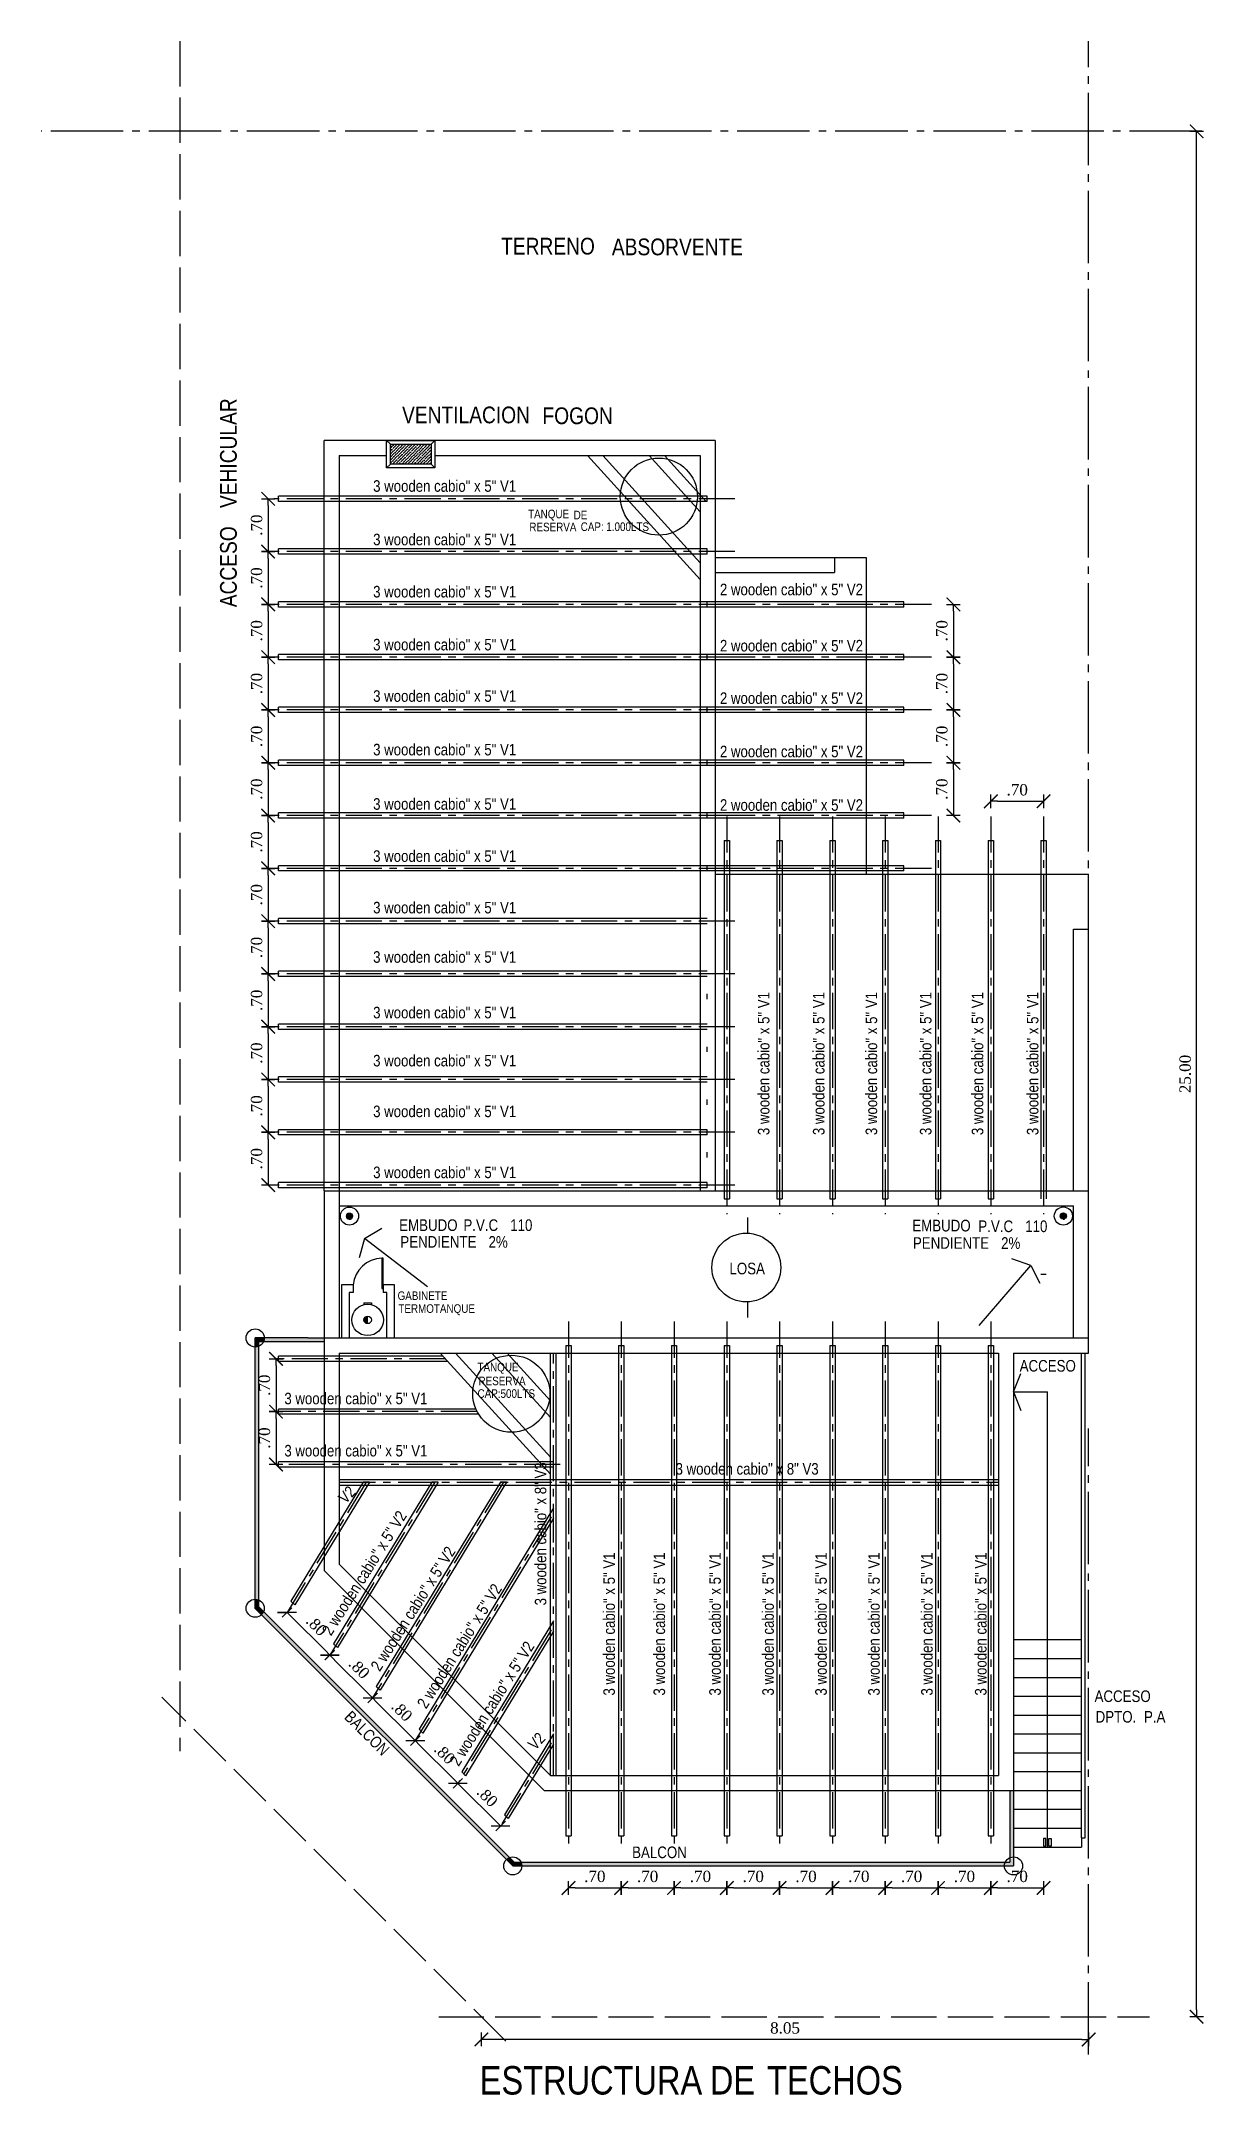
# Model space of a CAD drawing. Header units: millimetres. Extents: x 221 to 543, y -43 to 148.
# Drawn here: x 328.29 to 343.7, y 16.66 to 43.9 of the extents above; entities that cross this region are included whole.
import ezdxf
from ezdxf.enums import TextEntityAlignment as Align

# ---------------------------------------------------------------- set-up
doc = ezdxf.new("R2010")
doc.units = ezdxf.units.MM
doc.linetypes.add('ACAD_ISO02W100', pattern=[15, 12, -3])
doc.linetypes.add('ACAD_ISO04W100', pattern=[30, 24, -3, 0, -3])
doc.layers.add('10-SOLADOS', color=15, linetype='Continuous')
doc.styles.add('COTAS', font='ROMANS', dxfattribs={"width": 0.7})
doc.styles.add('gardel', font='ARIALN.TTF')
doc.styles.add('NARROW', font='ARIALN.TTF')
doc.styles.add('PROV', font='times.ttf')
doc.dimstyles.new('COTA-S-S-2-50', dxfattribs={"dimscale": 1.5, "dimtxt": 0.1, "dimasz": 0.06, "dimexe": 0, "dimexo": 0, "dimgap": 0.08, "dimtad": 1, "dimzin": 4, "dimdsep": 46, "dimtxsty": 'COTAS', "dimblk1": 'M2_COTA', "dimblk2": 'M2_COTA', "dimsah": 1, "dimcen": 0.1, "dimse1": 1, "dimse2": 1, "dimclrd": 2, "dimclre": 256, "dimclrt": 6, "dimadec": 0, "dimazin": 0, "dimtfac": 1, "dimtix": 1, "dimtmove": 2, "dimatfit": 3, "dimldrblk": 'M2_COTA', "dimfxl": 1, "dimtolj": 1, "dimtzin": 4, "dimarcsym": 0})

msp = doc.modelspace()

# ---------------------------------------------------------------- texts
at = {"color": 0, "style": 'NARROW'}
for s, p in [('3 wooden cabio" x 5" V1', (332.688, 37.92)), ('3 wooden cabio" x 5" V1', (332.688, 37.211)), ('3 wooden cabio" x 5" V1', (332.688, 36.519)), ('2 wooden cabio" x 5" V2', (337.286, 36.548)), ('3 wooden cabio" x 5" V1', (332.688, 35.817)), ('2 wooden cabio" x 5" V2', (337.286, 35.803)), ('3 wooden cabio" x 5" V1', (332.688, 35.135)), ('2 wooden cabio" x 5" V2', (337.286, 35.107)), ('3 wooden cabio" x 5" V1', (332.688, 34.425)), ('2 wooden cabio" x 5" V2', (337.286, 34.4)), ('3 wooden cabio" x 5" V1', (332.688, 33.704)), ('2 wooden cabio" x 5" V2', (337.286, 33.69)), ('3 wooden cabio" x 5" V1', (332.688, 33.013)), ('3 wooden cabio" x 5" V1', (332.688, 32.33)), ('3 wooden cabio" x 5" V1', (332.688, 31.675)), ('3 wooden cabio" x 5" V1', (332.688, 30.938)), ('3 wooden cabio" x 5" V1', (332.688, 30.301)), ('3 wooden cabio" x 5" V1', (332.688, 29.628)), ('3 wooden cabio" x 5" V1', (332.688, 28.819)), ('3 wooden cabio" x 5" V1', (331.511, 25.821)), ('3 wooden cabio" x 5" V1', (331.511, 25.129)), ('3 wooden cabio" x 8" V3', (336.698, 24.888))]:
    msp.add_text(s, height=0.15289, dxfattribs=at).set_placement(p)
for s, height, rotation, p in [('3 wooden cabio" x 5" V1', 0.15289, 90, (337.942, 29.39)), ('3 wooden cabio" x 5" V1', 0.15289, 90, (338.672, 29.39)), ('3 wooden cabio" x 5" V1', 0.15289, 90, (339.37, 29.39)), ('3 wooden cabio" x 5" V1', 0.15289, 90, (340.09, 29.39)), ('3 wooden cabio" x 5" V1', 0.15289, 90, (340.777, 29.39)), ('3 wooden cabio" x 5" V1', 0.15289, 90, (341.508, 29.39)), ('3 wooden cabio" x 8" V3', 0.15289, 90, (334.984, 23.154)), (' V2', 0.1529, 46.5385, (332.289, 24.456)), ('2 wooden cabio" x 5" V2', 0.15289, 57.7161, (332.129, 22.741)), ('2 wooden cabio" x 5" V2', 0.15289, 57.7161, (332.775, 22.268)), ('3 wooden cabio" x 5" V1', 0.15289, 90, (335.893, 21.959)), ('3 wooden cabio" x 5" V1', 0.15289, 90, (336.558, 21.959)), ('3 wooden cabio" x 5" V1', 0.15289, 90, (337.297, 21.959)), ('3 wooden cabio" x 5" V1', 0.15289, 90, (338, 21.959)), ('3 wooden cabio" x 5" V1', 0.15289, 90, (338.702, 21.959)), ('3 wooden cabio" x 5" V1', 0.15289, 90, (339.404, 21.959)), ('3 wooden cabio" x 5" V1', 0.15289, 90, (340.106, 21.959)), ('3 wooden cabio" x 5" V1', 0.15289, 90, (340.82, 21.959)), ('2 wooden cabio" x 5" V2', 0.15289, 57.7161, (333.39, 21.773)), ('2 wooden cabio" x 5" V2', 0.15289, 57.7161, (333.821, 21.01)), (' V2', 0.1529, 46.5385, (334.802, 21.189))]:
    msp.add_text(s, height=height, rotation=rotation, dxfattribs=at).set_placement(p)
at = {"layer": '10-SOLADOS', "color": 7, "ltscale": 0.1, "style": 'gardel'}
for tag, height, p in [('TERRENO', 0.222, (335.006, 41.177)), ('ABSORVENTE', 0.222, (336.722, 41.167)), ('VENTILACION', 0.222, (333.919, 38.939)), ('FOGON', 0.222, (335.399, 38.928)), ('TANQUE', 0.114, (335.014, 37.611)), ('DE', 0.114, (335.437, 37.611)), ('RESERVA', 0.114, (335.071, 37.453)), ('CAP:', 0.114, (335.592, 37.457)), ('1.000LTS', 0.114, (336.062, 37.457)), ('EMBUDO', 0.154, (333.42, 28.196)), ('PENDIENTE', 0.154, (333.553, 27.974)), ('P.V.C', 0.154, (334.115, 28.196)), ('2%', 0.154, (334.345, 27.974)), ('110', 0.154, (334.652, 28.196)), ('EMBUDO', 0.154, (340.223, 28.19)), ('P.V.C', 0.154, (340.942, 28.181)), ('110', 0.154, (341.48, 28.181)), ('PENDIENTE', 0.154, (340.349, 27.959)), ('2%', 0.154, (341.141, 27.959)), ('LOSA', 0.154, (337.647, 27.621)), ('GABINETE', 0.114, (333.342, 27.26)), ('TERMOTANQUE', 0.114, (333.53, 27.075)), ('TANQUE', 0.114, (334.343, 26.299)), ('RESERVA', 0.114, (334.397, 26.13)), ('ACCESO', 0.154, (341.632, 26.331)), ('CAP:500LTS', 0.114, (334.453, 25.963)), ('ACCESO', 0.154, (342.625, 21.95)), ('DPTO.', 0.154, (342.536, 21.677)), ('P.A', 0.154, (343.05, 21.677)), ('BALCON', 0.154, (336.484, 19.88)), ('ESTRUCTURA', 0.377, (335.576, 16.857)), ('DE', 0.377, (337.452, 16.857)), ('TECHOS', 0.377, (338.81, 16.857))]:
    msp.add_attdef(tag, text='', height=height, dxfattribs=at).set_placement(p, align=Align.MIDDLE)
for tag, height, rotation, p in [('VEHICULAR', 0.222, 90, (330.769, 38.432)), ('ACCESO', 0.222, 90, (330.769, 36.926)), ('BALCON', 0.154, 315.0783, (332.606, 21.46))]:
    msp.add_attdef(tag, text='', height=height, rotation=rotation, dxfattribs=at).set_placement(p, align=Align.MIDDLE)

# ---------------------------------------------------------------- blocks, each defined once
blk = doc.blocks.new('M2_COTA')
for p, q in [((-1, 0), (0, 0)), ((0, 1), (0, -1))]:
    blk.add_line(p, q)
at = {"const_width": 0.2}
blk.add_lwpolyline([(-1, -1), (1, 1)], dxfattribs=at)
blk = doc.blocks.new('*D75')
at = {"color": 252, "lineweight": -2, "ltscale": 0.05, "transparency": 16777216}
blk.add_line((343.606, 17.79), (343.606, 42.61), dxfattribs=at)
at = {"layer": 'Defpoints', "color": 0, "ltscale": 0.05, "transparency": 16777216}
for p in [(343.606, 42.7), (343.675, 42.7), (342.982, 17.7)]:
    blk.add_point(p, dxfattribs=at)
at = {"color": 252, "lineweight": -2, "ltscale": 0.05, "transparency": 16777216, "xscale": 0.09, "yscale": 0.09, "zscale": 0.09}
for p, rotation in [((343.606, 42.7), 90), ((343.606, 17.7), 270)]:
    blk.add_blockref('M2_COTA', p, dxfattribs=dict(at, rotation=rotation))
at = {"color": 0, "ltscale": 0.05, "transparency": 16777216, "insert": (343.455, 30.2), "char_height": 0.15, "attachment_point": 5, "rotation": 90, "style": 'PROV'}
blk.add_mtext('\\A1;25.00', dxfattribs=at)
blk = doc.blocks.new('*D76')
at = {"color": 252, "lineweight": -2, "ltscale": 0.05, "transparency": 16777216}
blk.add_line((342.084, 17.399), (334.214, 17.399), dxfattribs=at)
at = {"layer": 'Defpoints', "color": 0, "ltscale": 0.05, "transparency": 16777216}
for p in [(334.124, 18.467), (342.174, 17.967), (334.124, 17.399)]:
    blk.add_point(p, dxfattribs=at)
at = {"color": 252, "lineweight": -2, "ltscale": 0.05, "transparency": 16777216, "xscale": 0.09, "yscale": 0.09, "zscale": 0.09, "rotation": 180}
blk.add_blockref('M2_COTA', (334.124, 17.399), dxfattribs=at)
at = {"color": 252, "lineweight": -2, "ltscale": 0.05, "transparency": 16777216, "xscale": 0.09, "yscale": 0.09, "zscale": 0.09}
blk.add_blockref('M2_COTA', (342.174, 17.399), dxfattribs=at)
at = {"color": 0, "ltscale": 0.05, "transparency": 16777216, "insert": (338.149, 17.55), "char_height": 0.15, "attachment_point": 5, "style": 'PROV'}
blk.add_mtext('\\A1;8.05', dxfattribs=at)
blk = doc.blocks.new('*D77')
at = {"color": 252, "lineweight": -2, "ltscale": 0.05, "transparency": 16777216}
blk.add_line((335.367, 19.407), (335.887, 19.407), dxfattribs=at)
at = {"layer": 'Defpoints', "color": 0, "ltscale": 0.05, "transparency": 16777216}
for p in [(335.277, 19.918), (335.977, 19.918), (335.977, 19.407)]:
    blk.add_point(p, dxfattribs=at)
at = {"color": 252, "lineweight": -2, "ltscale": 0.05, "transparency": 16777216, "xscale": 0.09, "yscale": 0.09, "zscale": 0.09, "rotation": 180}
blk.add_blockref('M2_COTA', (335.277, 19.407), dxfattribs=at)
at = {"color": 252, "lineweight": -2, "ltscale": 0.05, "transparency": 16777216, "xscale": 0.09, "yscale": 0.09, "zscale": 0.09}
blk.add_blockref('M2_COTA', (335.977, 19.407), dxfattribs=at)
at = {"color": 0, "ltscale": 0.05, "transparency": 16777216, "insert": (335.627, 19.559), "char_height": 0.15, "attachment_point": 5, "style": 'PROV'}
blk.add_mtext('\\A1;.70', dxfattribs=at)
blk = doc.blocks.new('*D78')
at = {"color": 252, "lineweight": -2, "ltscale": 0.05, "transparency": 16777216}
blk.add_line((336.067, 19.407), (336.587, 19.407), dxfattribs=at)
at = {"layer": 'Defpoints', "color": 0, "ltscale": 0.05, "transparency": 16777216}
for p in [(335.977, 19.918), (336.677, 19.918), (336.677, 19.407)]:
    blk.add_point(p, dxfattribs=at)
at = {"color": 252, "lineweight": -2, "ltscale": 0.05, "transparency": 16777216, "xscale": 0.09, "yscale": 0.09, "zscale": 0.09, "rotation": 180}
blk.add_blockref('M2_COTA', (335.977, 19.407), dxfattribs=at)
at = {"color": 252, "lineweight": -2, "ltscale": 0.05, "transparency": 16777216, "xscale": 0.09, "yscale": 0.09, "zscale": 0.09}
blk.add_blockref('M2_COTA', (336.677, 19.407), dxfattribs=at)
at = {"color": 0, "ltscale": 0.05, "transparency": 16777216, "insert": (336.327, 19.559), "char_height": 0.15, "attachment_point": 5, "style": 'PROV'}
blk.add_mtext('\\A1;.70', dxfattribs=at)
blk = doc.blocks.new('*D79')
at = {"color": 252, "lineweight": -2, "ltscale": 0.05, "transparency": 16777216}
blk.add_line((336.767, 19.407), (337.287, 19.407), dxfattribs=at)
at = {"layer": 'Defpoints', "color": 0, "ltscale": 0.05, "transparency": 16777216}
for p in [(336.677, 19.918), (337.377, 19.918), (337.377, 19.407)]:
    blk.add_point(p, dxfattribs=at)
at = {"color": 252, "lineweight": -2, "ltscale": 0.05, "transparency": 16777216, "xscale": 0.09, "yscale": 0.09, "zscale": 0.09, "rotation": 180}
blk.add_blockref('M2_COTA', (336.677, 19.407), dxfattribs=at)
at = {"color": 252, "lineweight": -2, "ltscale": 0.05, "transparency": 16777216, "xscale": 0.09, "yscale": 0.09, "zscale": 0.09}
blk.add_blockref('M2_COTA', (337.377, 19.407), dxfattribs=at)
at = {"color": 0, "ltscale": 0.05, "transparency": 16777216, "insert": (337.027, 19.559), "char_height": 0.15, "attachment_point": 5, "style": 'PROV'}
blk.add_mtext('\\A1;.70', dxfattribs=at)
blk = doc.blocks.new('*D80')
at = {"color": 252, "lineweight": -2, "ltscale": 0.05, "transparency": 16777216}
blk.add_line((337.467, 19.407), (337.987, 19.407), dxfattribs=at)
at = {"layer": 'Defpoints', "color": 0, "ltscale": 0.05, "transparency": 16777216}
for p in [(337.377, 19.918), (338.077, 19.918), (338.077, 19.407)]:
    blk.add_point(p, dxfattribs=at)
at = {"color": 252, "lineweight": -2, "ltscale": 0.05, "transparency": 16777216, "xscale": 0.09, "yscale": 0.09, "zscale": 0.09, "rotation": 180}
blk.add_blockref('M2_COTA', (337.377, 19.407), dxfattribs=at)
at = {"color": 252, "lineweight": -2, "ltscale": 0.05, "transparency": 16777216, "xscale": 0.09, "yscale": 0.09, "zscale": 0.09}
blk.add_blockref('M2_COTA', (338.077, 19.407), dxfattribs=at)
at = {"color": 0, "ltscale": 0.05, "transparency": 16777216, "insert": (337.727, 19.559), "char_height": 0.15, "attachment_point": 5, "style": 'PROV'}
blk.add_mtext('\\A1;.70', dxfattribs=at)
blk = doc.blocks.new('*D81')
at = {"color": 252, "lineweight": -2, "ltscale": 0.05, "transparency": 16777216}
blk.add_line((338.167, 19.407), (338.687, 19.407), dxfattribs=at)
at = {"layer": 'Defpoints', "color": 0, "ltscale": 0.05, "transparency": 16777216}
for p in [(338.077, 19.918), (338.777, 19.918), (338.777, 19.407)]:
    blk.add_point(p, dxfattribs=at)
at = {"color": 252, "lineweight": -2, "ltscale": 0.05, "transparency": 16777216, "xscale": 0.09, "yscale": 0.09, "zscale": 0.09, "rotation": 180}
blk.add_blockref('M2_COTA', (338.077, 19.407), dxfattribs=at)
at = {"color": 252, "lineweight": -2, "ltscale": 0.05, "transparency": 16777216, "xscale": 0.09, "yscale": 0.09, "zscale": 0.09}
blk.add_blockref('M2_COTA', (338.777, 19.407), dxfattribs=at)
at = {"color": 0, "ltscale": 0.05, "transparency": 16777216, "insert": (338.427, 19.559), "char_height": 0.15, "attachment_point": 5, "style": 'PROV'}
blk.add_mtext('\\A1;.70', dxfattribs=at)
blk = doc.blocks.new('*D82')
at = {"color": 252, "lineweight": -2, "ltscale": 0.05, "transparency": 16777216}
blk.add_line((338.867, 19.407), (339.387, 19.407), dxfattribs=at)
at = {"layer": 'Defpoints', "color": 0, "ltscale": 0.05, "transparency": 16777216}
for p in [(338.777, 19.918), (339.477, 19.918), (339.477, 19.407)]:
    blk.add_point(p, dxfattribs=at)
at = {"color": 252, "lineweight": -2, "ltscale": 0.05, "transparency": 16777216, "xscale": 0.09, "yscale": 0.09, "zscale": 0.09, "rotation": 180}
blk.add_blockref('M2_COTA', (338.777, 19.407), dxfattribs=at)
at = {"color": 252, "lineweight": -2, "ltscale": 0.05, "transparency": 16777216, "xscale": 0.09, "yscale": 0.09, "zscale": 0.09}
blk.add_blockref('M2_COTA', (339.477, 19.407), dxfattribs=at)
at = {"color": 0, "ltscale": 0.05, "transparency": 16777216, "insert": (339.127, 19.559), "char_height": 0.15, "attachment_point": 5, "style": 'PROV'}
blk.add_mtext('\\A1;.70', dxfattribs=at)
blk = doc.blocks.new('*D83')
at = {"color": 252, "lineweight": -2, "ltscale": 0.05, "transparency": 16777216}
blk.add_line((339.567, 19.407), (340.087, 19.407), dxfattribs=at)
at = {"layer": 'Defpoints', "color": 0, "ltscale": 0.05, "transparency": 16777216}
for p in [(339.477, 19.918), (340.177, 19.918), (340.177, 19.407)]:
    blk.add_point(p, dxfattribs=at)
at = {"color": 252, "lineweight": -2, "ltscale": 0.05, "transparency": 16777216, "xscale": 0.09, "yscale": 0.09, "zscale": 0.09, "rotation": 180}
blk.add_blockref('M2_COTA', (339.477, 19.407), dxfattribs=at)
at = {"color": 252, "lineweight": -2, "ltscale": 0.05, "transparency": 16777216, "xscale": 0.09, "yscale": 0.09, "zscale": 0.09}
blk.add_blockref('M2_COTA', (340.177, 19.407), dxfattribs=at)
at = {"color": 0, "ltscale": 0.05, "transparency": 16777216, "insert": (339.827, 19.559), "char_height": 0.15, "attachment_point": 5, "style": 'PROV'}
blk.add_mtext('\\A1;.70', dxfattribs=at)
blk = doc.blocks.new('*D84')
at = {"color": 252, "lineweight": -2, "ltscale": 0.05, "transparency": 16777216}
blk.add_line((340.267, 19.407), (340.787, 19.407), dxfattribs=at)
at = {"layer": 'Defpoints', "color": 0, "ltscale": 0.05, "transparency": 16777216}
for p in [(340.177, 19.918), (340.877, 19.918), (340.877, 19.407)]:
    blk.add_point(p, dxfattribs=at)
at = {"color": 252, "lineweight": -2, "ltscale": 0.05, "transparency": 16777216, "xscale": 0.09, "yscale": 0.09, "zscale": 0.09, "rotation": 180}
blk.add_blockref('M2_COTA', (340.177, 19.407), dxfattribs=at)
at = {"color": 252, "lineweight": -2, "ltscale": 0.05, "transparency": 16777216, "xscale": 0.09, "yscale": 0.09, "zscale": 0.09}
blk.add_blockref('M2_COTA', (340.877, 19.407), dxfattribs=at)
at = {"color": 0, "ltscale": 0.05, "transparency": 16777216, "insert": (340.527, 19.559), "char_height": 0.15, "attachment_point": 5, "style": 'PROV'}
blk.add_mtext('\\A1;.70', dxfattribs=at)
blk = doc.blocks.new('*D85')
at = {"color": 252, "lineweight": -2, "ltscale": 0.05, "transparency": 16777216}
blk.add_line((340.967, 19.407), (341.487, 19.407), dxfattribs=at)
at = {"layer": 'Defpoints', "color": 0, "ltscale": 0.05, "transparency": 16777216}
for p in [(340.877, 19.918), (341.577, 19.918), (341.577, 19.407)]:
    blk.add_point(p, dxfattribs=at)
at = {"color": 252, "lineweight": -2, "ltscale": 0.05, "transparency": 16777216, "xscale": 0.09, "yscale": 0.09, "zscale": 0.09, "rotation": 180}
blk.add_blockref('M2_COTA', (340.877, 19.407), dxfattribs=at)
at = {"color": 252, "lineweight": -2, "ltscale": 0.05, "transparency": 16777216, "xscale": 0.09, "yscale": 0.09, "zscale": 0.09}
blk.add_blockref('M2_COTA', (341.577, 19.407), dxfattribs=at)
at = {"color": 0, "ltscale": 0.05, "transparency": 16777216, "insert": (341.227, 19.559), "char_height": 0.15, "attachment_point": 5, "style": 'PROV'}
blk.add_mtext('\\A1;.70', dxfattribs=at)
blk = doc.blocks.new('*D86')
at = {"color": 252, "lineweight": -2, "ltscale": 0.05, "transparency": 16777216}
blk.add_line((331.4, 26.333), (331.4, 25.813), dxfattribs=at)
at = {"layer": 'Defpoints', "color": 0, "ltscale": 0.05, "transparency": 16777216}
for p in [(331.509, 26.423), (331.4, 25.723), (331.509, 25.723)]:
    blk.add_point(p, dxfattribs=at)
at = {"color": 252, "lineweight": -2, "ltscale": 0.05, "transparency": 16777216, "xscale": 0.09, "yscale": 0.09, "zscale": 0.09}
for p, rotation in [((331.4, 26.423), 90), ((331.4, 25.723), 270)]:
    blk.add_blockref('M2_COTA', p, dxfattribs=dict(at, rotation=rotation))
at = {"color": 0, "ltscale": 0.05, "transparency": 16777216, "insert": (331.248, 26.073), "char_height": 0.15, "attachment_point": 5, "rotation": 90, "style": 'PROV'}
blk.add_mtext('\\A1;.70', dxfattribs=at)
blk = doc.blocks.new('*D87')
at = {"color": 252, "lineweight": -2, "ltscale": 0.05, "transparency": 16777216}
blk.add_line((331.4, 25.633), (331.4, 25.113), dxfattribs=at)
at = {"layer": 'Defpoints', "color": 0, "ltscale": 0.05, "transparency": 16777216}
for p in [(331.509, 25.723), (331.4, 25.023), (331.509, 25.023)]:
    blk.add_point(p, dxfattribs=at)
at = {"color": 252, "lineweight": -2, "ltscale": 0.05, "transparency": 16777216, "xscale": 0.09, "yscale": 0.09, "zscale": 0.09}
for p, rotation in [((331.4, 25.723), 90), ((331.4, 25.023), 270)]:
    blk.add_blockref('M2_COTA', p, dxfattribs=dict(at, rotation=rotation))
at = {"color": 0, "ltscale": 0.05, "transparency": 16777216, "insert": (331.248, 25.373), "char_height": 0.15, "attachment_point": 5, "rotation": 90, "style": 'PROV'}
blk.add_mtext('\\A1;.70', dxfattribs=at)
blk = doc.blocks.new('*D88')
at = {"color": 252, "lineweight": -2, "ltscale": 0.05, "transparency": 16777216}
blk.add_line((331.296, 29.337), (331.296, 28.817), dxfattribs=at)
at = {"layer": 'Defpoints', "color": 0, "ltscale": 0.05, "transparency": 16777216}
for p in [(331.405, 29.427), (331.296, 28.727), (331.405, 28.727)]:
    blk.add_point(p, dxfattribs=at)
at = {"color": 252, "lineweight": -2, "ltscale": 0.05, "transparency": 16777216, "xscale": 0.09, "yscale": 0.09, "zscale": 0.09}
for p, rotation in [((331.296, 29.427), 90), ((331.296, 28.727), 270)]:
    blk.add_blockref('M2_COTA', p, dxfattribs=dict(at, rotation=rotation))
at = {"color": 0, "ltscale": 0.05, "transparency": 16777216, "insert": (331.144, 29.077), "char_height": 0.15, "attachment_point": 5, "rotation": 90, "style": 'PROV'}
blk.add_mtext('\\A1;.70', dxfattribs=at)
blk = doc.blocks.new('*D89')
at = {"color": 252, "lineweight": -2, "ltscale": 0.05, "transparency": 16777216}
blk.add_line((331.296, 30.037), (331.296, 29.517), dxfattribs=at)
at = {"layer": 'Defpoints', "color": 0, "ltscale": 0.05, "transparency": 16777216}
for p in [(331.405, 30.127), (331.296, 29.427), (331.405, 29.427)]:
    blk.add_point(p, dxfattribs=at)
at = {"color": 252, "lineweight": -2, "ltscale": 0.05, "transparency": 16777216, "xscale": 0.09, "yscale": 0.09, "zscale": 0.09}
for p, rotation in [((331.296, 30.127), 90), ((331.296, 29.427), 270)]:
    blk.add_blockref('M2_COTA', p, dxfattribs=dict(at, rotation=rotation))
at = {"color": 0, "ltscale": 0.05, "transparency": 16777216, "insert": (331.144, 29.777), "char_height": 0.15, "attachment_point": 5, "rotation": 90, "style": 'PROV'}
blk.add_mtext('\\A1;.70', dxfattribs=at)
blk = doc.blocks.new('*D90')
at = {"color": 252, "lineweight": -2, "ltscale": 0.05, "transparency": 16777216}
blk.add_line((331.296, 30.737), (331.296, 30.217), dxfattribs=at)
at = {"layer": 'Defpoints', "color": 0, "ltscale": 0.05, "transparency": 16777216}
for p in [(331.405, 30.827), (331.296, 30.127), (331.405, 30.127)]:
    blk.add_point(p, dxfattribs=at)
at = {"color": 252, "lineweight": -2, "ltscale": 0.05, "transparency": 16777216, "xscale": 0.09, "yscale": 0.09, "zscale": 0.09}
for p, rotation in [((331.296, 30.827), 90), ((331.296, 30.127), 270)]:
    blk.add_blockref('M2_COTA', p, dxfattribs=dict(at, rotation=rotation))
at = {"color": 0, "ltscale": 0.05, "transparency": 16777216, "insert": (331.144, 30.477), "char_height": 0.15, "attachment_point": 5, "rotation": 90, "style": 'PROV'}
blk.add_mtext('\\A1;.70', dxfattribs=at)
blk = doc.blocks.new('*D91')
at = {"color": 252, "lineweight": -2, "ltscale": 0.05, "transparency": 16777216}
blk.add_line((331.296, 31.437), (331.296, 30.917), dxfattribs=at)
at = {"layer": 'Defpoints', "color": 0, "ltscale": 0.05, "transparency": 16777216}
for p in [(331.405, 31.527), (331.296, 30.827), (331.405, 30.827)]:
    blk.add_point(p, dxfattribs=at)
at = {"color": 252, "lineweight": -2, "ltscale": 0.05, "transparency": 16777216, "xscale": 0.09, "yscale": 0.09, "zscale": 0.09}
for p, rotation in [((331.296, 31.527), 90), ((331.296, 30.827), 270)]:
    blk.add_blockref('M2_COTA', p, dxfattribs=dict(at, rotation=rotation))
at = {"color": 0, "ltscale": 0.05, "transparency": 16777216, "insert": (331.144, 31.177), "char_height": 0.15, "attachment_point": 5, "rotation": 90, "style": 'PROV'}
blk.add_mtext('\\A1;.70', dxfattribs=at)
blk = doc.blocks.new('*D92')
at = {"color": 252, "lineweight": -2, "ltscale": 0.05, "transparency": 16777216}
blk.add_line((331.296, 32.137), (331.296, 31.617), dxfattribs=at)
at = {"layer": 'Defpoints', "color": 0, "ltscale": 0.05, "transparency": 16777216}
for p in [(331.405, 32.227), (331.296, 31.527), (331.405, 31.527)]:
    blk.add_point(p, dxfattribs=at)
at = {"color": 252, "lineweight": -2, "ltscale": 0.05, "transparency": 16777216, "xscale": 0.09, "yscale": 0.09, "zscale": 0.09}
for p, rotation in [((331.296, 32.227), 90), ((331.296, 31.527), 270)]:
    blk.add_blockref('M2_COTA', p, dxfattribs=dict(at, rotation=rotation))
at = {"color": 0, "ltscale": 0.05, "transparency": 16777216, "insert": (331.144, 31.877), "char_height": 0.15, "attachment_point": 5, "rotation": 90, "style": 'PROV'}
blk.add_mtext('\\A1;.70', dxfattribs=at)
blk = doc.blocks.new('*D93')
at = {"color": 252, "lineweight": -2, "ltscale": 0.05, "transparency": 16777216}
blk.add_line((331.296, 32.837), (331.296, 32.317), dxfattribs=at)
at = {"layer": 'Defpoints', "color": 0, "ltscale": 0.05, "transparency": 16777216}
for p in [(331.405, 32.927), (331.296, 32.227), (331.405, 32.227)]:
    blk.add_point(p, dxfattribs=at)
at = {"color": 252, "lineweight": -2, "ltscale": 0.05, "transparency": 16777216, "xscale": 0.09, "yscale": 0.09, "zscale": 0.09}
for p, rotation in [((331.296, 32.927), 90), ((331.296, 32.227), 270)]:
    blk.add_blockref('M2_COTA', p, dxfattribs=dict(at, rotation=rotation))
at = {"color": 0, "ltscale": 0.05, "transparency": 16777216, "insert": (331.144, 32.577), "char_height": 0.15, "attachment_point": 5, "rotation": 90, "style": 'PROV'}
blk.add_mtext('\\A1;.70', dxfattribs=at)
blk = doc.blocks.new('*D94')
at = {"color": 252, "lineweight": -2, "ltscale": 0.05, "transparency": 16777216}
blk.add_line((331.296, 33.537), (331.296, 33.017), dxfattribs=at)
at = {"layer": 'Defpoints', "color": 0, "ltscale": 0.05, "transparency": 16777216}
for p in [(331.405, 33.627), (331.296, 32.927), (331.405, 32.927)]:
    blk.add_point(p, dxfattribs=at)
at = {"color": 252, "lineweight": -2, "ltscale": 0.05, "transparency": 16777216, "xscale": 0.09, "yscale": 0.09, "zscale": 0.09}
for p, rotation in [((331.296, 33.627), 90), ((331.296, 32.927), 270)]:
    blk.add_blockref('M2_COTA', p, dxfattribs=dict(at, rotation=rotation))
at = {"color": 0, "ltscale": 0.05, "transparency": 16777216, "insert": (331.144, 33.277), "char_height": 0.15, "attachment_point": 5, "rotation": 90, "style": 'PROV'}
blk.add_mtext('\\A1;.70', dxfattribs=at)
blk = doc.blocks.new('*D95')
at = {"color": 252, "lineweight": -2, "ltscale": 0.05, "transparency": 16777216}
blk.add_line((331.296, 34.237), (331.296, 33.717), dxfattribs=at)
at = {"layer": 'Defpoints', "color": 0, "ltscale": 0.05, "transparency": 16777216}
for p in [(331.405, 34.327), (331.296, 33.627), (331.405, 33.627)]:
    blk.add_point(p, dxfattribs=at)
at = {"color": 252, "lineweight": -2, "ltscale": 0.05, "transparency": 16777216, "xscale": 0.09, "yscale": 0.09, "zscale": 0.09}
for p, rotation in [((331.296, 34.327), 90), ((331.296, 33.627), 270)]:
    blk.add_blockref('M2_COTA', p, dxfattribs=dict(at, rotation=rotation))
at = {"color": 0, "ltscale": 0.05, "transparency": 16777216, "insert": (331.144, 33.977), "char_height": 0.15, "attachment_point": 5, "rotation": 90, "style": 'PROV'}
blk.add_mtext('\\A1;.70', dxfattribs=at)
blk = doc.blocks.new('*D96')
at = {"color": 252, "lineweight": -2, "ltscale": 0.05, "transparency": 16777216}
blk.add_line((331.296, 34.937), (331.296, 34.417), dxfattribs=at)
at = {"layer": 'Defpoints', "color": 0, "ltscale": 0.05, "transparency": 16777216}
for p in [(331.405, 35.027), (331.296, 34.327), (331.405, 34.327)]:
    blk.add_point(p, dxfattribs=at)
at = {"color": 252, "lineweight": -2, "ltscale": 0.05, "transparency": 16777216, "xscale": 0.09, "yscale": 0.09, "zscale": 0.09}
for p, rotation in [((331.296, 35.027), 90), ((331.296, 34.327), 270)]:
    blk.add_blockref('M2_COTA', p, dxfattribs=dict(at, rotation=rotation))
at = {"color": 0, "ltscale": 0.05, "transparency": 16777216, "insert": (331.144, 34.677), "char_height": 0.15, "attachment_point": 5, "rotation": 90, "style": 'PROV'}
blk.add_mtext('\\A1;.70', dxfattribs=at)
blk = doc.blocks.new('*D97')
at = {"color": 252, "lineweight": -2, "ltscale": 0.05, "transparency": 16777216}
blk.add_line((331.296, 35.637), (331.296, 35.117), dxfattribs=at)
at = {"layer": 'Defpoints', "color": 0, "ltscale": 0.05, "transparency": 16777216}
for p in [(331.405, 35.727), (331.296, 35.027), (331.405, 35.027)]:
    blk.add_point(p, dxfattribs=at)
at = {"color": 252, "lineweight": -2, "ltscale": 0.05, "transparency": 16777216, "xscale": 0.09, "yscale": 0.09, "zscale": 0.09}
for p, rotation in [((331.296, 35.727), 90), ((331.296, 35.027), 270)]:
    blk.add_blockref('M2_COTA', p, dxfattribs=dict(at, rotation=rotation))
at = {"color": 0, "ltscale": 0.05, "transparency": 16777216, "insert": (331.144, 35.377), "char_height": 0.15, "attachment_point": 5, "rotation": 90, "style": 'PROV'}
blk.add_mtext('\\A1;.70', dxfattribs=at)
blk = doc.blocks.new('*D98')
at = {"color": 252, "lineweight": -2, "ltscale": 0.05, "transparency": 16777216}
blk.add_line((331.296, 36.337), (331.296, 35.817), dxfattribs=at)
at = {"layer": 'Defpoints', "color": 0, "ltscale": 0.05, "transparency": 16777216}
for p in [(331.405, 36.427), (331.296, 35.727), (331.405, 35.727)]:
    blk.add_point(p, dxfattribs=at)
at = {"color": 252, "lineweight": -2, "ltscale": 0.05, "transparency": 16777216, "xscale": 0.09, "yscale": 0.09, "zscale": 0.09}
for p, rotation in [((331.296, 36.427), 90), ((331.296, 35.727), 270)]:
    blk.add_blockref('M2_COTA', p, dxfattribs=dict(at, rotation=rotation))
at = {"color": 0, "ltscale": 0.05, "transparency": 16777216, "insert": (331.144, 36.077), "char_height": 0.15, "attachment_point": 5, "rotation": 90, "style": 'PROV'}
blk.add_mtext('\\A1;.70', dxfattribs=at)
blk = doc.blocks.new('*D99')
at = {"color": 252, "lineweight": -2, "ltscale": 0.05, "transparency": 16777216}
blk.add_line((331.296, 37.037), (331.296, 36.517), dxfattribs=at)
at = {"layer": 'Defpoints', "color": 0, "ltscale": 0.05, "transparency": 16777216}
for p in [(331.405, 37.127), (331.296, 36.427), (331.405, 36.427)]:
    blk.add_point(p, dxfattribs=at)
at = {"color": 252, "lineweight": -2, "ltscale": 0.05, "transparency": 16777216, "xscale": 0.09, "yscale": 0.09, "zscale": 0.09}
for p, rotation in [((331.296, 37.127), 90), ((331.296, 36.427), 270)]:
    blk.add_blockref('M2_COTA', p, dxfattribs=dict(at, rotation=rotation))
at = {"color": 0, "ltscale": 0.05, "transparency": 16777216, "insert": (331.144, 36.777), "char_height": 0.15, "attachment_point": 5, "rotation": 90, "style": 'PROV'}
blk.add_mtext('\\A1;.70', dxfattribs=at)
blk = doc.blocks.new('*D100')
at = {"color": 252, "lineweight": -2, "ltscale": 0.05, "transparency": 16777216}
blk.add_line((331.296, 37.737), (331.296, 37.217), dxfattribs=at)
at = {"layer": 'Defpoints', "color": 0, "ltscale": 0.05, "transparency": 16777216}
for p in [(331.405, 37.827), (331.296, 37.127), (331.405, 37.127)]:
    blk.add_point(p, dxfattribs=at)
at = {"color": 252, "lineweight": -2, "ltscale": 0.05, "transparency": 16777216, "xscale": 0.09, "yscale": 0.09, "zscale": 0.09}
for p, rotation in [((331.296, 37.827), 90), ((331.296, 37.127), 270)]:
    blk.add_blockref('M2_COTA', p, dxfattribs=dict(at, rotation=rotation))
at = {"color": 0, "ltscale": 0.05, "transparency": 16777216, "insert": (331.144, 37.477), "char_height": 0.15, "attachment_point": 5, "rotation": 90, "style": 'PROV'}
blk.add_mtext('\\A1;.70', dxfattribs=at)
blk = doc.blocks.new('*D101')
at = {"color": 252, "lineweight": -2, "ltscale": 0.05, "transparency": 16777216}
blk.add_line((340.381, 36.337), (340.381, 35.817), dxfattribs=at)
at = {"layer": 'Defpoints', "color": 0, "ltscale": 0.05, "transparency": 16777216}
for p in [(340.091, 36.427), (340.091, 35.727), (340.381, 35.727)]:
    blk.add_point(p, dxfattribs=at)
at = {"color": 252, "lineweight": -2, "ltscale": 0.05, "transparency": 16777216, "xscale": 0.09, "yscale": 0.09, "zscale": 0.09}
for p, rotation in [((340.381, 36.427), 90), ((340.381, 35.727), 270)]:
    blk.add_blockref('M2_COTA', p, dxfattribs=dict(at, rotation=rotation))
at = {"color": 0, "ltscale": 0.05, "transparency": 16777216, "insert": (340.229, 36.077), "char_height": 0.15, "attachment_point": 5, "rotation": 90, "style": 'PROV'}
blk.add_mtext('\\A1;.70', dxfattribs=at)
blk = doc.blocks.new('*D102')
at = {"color": 252, "lineweight": -2, "ltscale": 0.05, "transparency": 16777216}
blk.add_line((340.381, 35.637), (340.381, 35.117), dxfattribs=at)
at = {"layer": 'Defpoints', "color": 0, "ltscale": 0.05, "transparency": 16777216}
for p in [(340.091, 35.727), (340.091, 35.027), (340.381, 35.027)]:
    blk.add_point(p, dxfattribs=at)
at = {"color": 252, "lineweight": -2, "ltscale": 0.05, "transparency": 16777216, "xscale": 0.09, "yscale": 0.09, "zscale": 0.09}
for p, rotation in [((340.381, 35.727), 90), ((340.381, 35.027), 270)]:
    blk.add_blockref('M2_COTA', p, dxfattribs=dict(at, rotation=rotation))
at = {"color": 0, "ltscale": 0.05, "transparency": 16777216, "insert": (340.229, 35.377), "char_height": 0.15, "attachment_point": 5, "rotation": 90, "style": 'PROV'}
blk.add_mtext('\\A1;.70', dxfattribs=at)
blk = doc.blocks.new('*D103')
at = {"color": 252, "lineweight": -2, "ltscale": 0.05, "transparency": 16777216}
blk.add_line((340.381, 34.937), (340.381, 34.417), dxfattribs=at)
at = {"layer": 'Defpoints', "color": 0, "ltscale": 0.05, "transparency": 16777216}
for p in [(340.091, 35.027), (340.091, 34.327), (340.381, 34.327)]:
    blk.add_point(p, dxfattribs=at)
at = {"color": 252, "lineweight": -2, "ltscale": 0.05, "transparency": 16777216, "xscale": 0.09, "yscale": 0.09, "zscale": 0.09}
for p, rotation in [((340.381, 35.027), 90), ((340.381, 34.327), 270)]:
    blk.add_blockref('M2_COTA', p, dxfattribs=dict(at, rotation=rotation))
at = {"color": 0, "ltscale": 0.05, "transparency": 16777216, "insert": (340.229, 34.677), "char_height": 0.15, "attachment_point": 5, "rotation": 90, "style": 'PROV'}
blk.add_mtext('\\A1;.70', dxfattribs=at)
blk = doc.blocks.new('*D104')
at = {"color": 252, "lineweight": -2, "ltscale": 0.05, "transparency": 16777216}
blk.add_line((340.381, 34.937), (340.381, 34.417), dxfattribs=at)
at = {"layer": 'Defpoints', "color": 0, "ltscale": 0.05, "transparency": 16777216}
for p in [(340.091, 35.027), (340.091, 34.327), (340.381, 34.327)]:
    blk.add_point(p, dxfattribs=at)
at = {"color": 252, "lineweight": -2, "ltscale": 0.05, "transparency": 16777216, "xscale": 0.09, "yscale": 0.09, "zscale": 0.09}
for p, rotation in [((340.381, 35.027), 90), ((340.381, 34.327), 270)]:
    blk.add_blockref('M2_COTA', p, dxfattribs=dict(at, rotation=rotation))
at = {"color": 0, "ltscale": 0.05, "transparency": 16777216, "insert": (340.229, 34.677), "char_height": 0.15, "attachment_point": 5, "rotation": 90, "style": 'PROV'}
blk.add_mtext('\\A1;.70', dxfattribs=at)
blk = doc.blocks.new('*D105')
at = {"color": 252, "lineweight": -2, "ltscale": 0.05, "transparency": 16777216}
blk.add_line((340.381, 34.237), (340.381, 33.717), dxfattribs=at)
at = {"layer": 'Defpoints', "color": 0, "ltscale": 0.05, "transparency": 16777216}
for p in [(340.091, 34.327), (340.091, 33.627), (340.381, 33.627)]:
    blk.add_point(p, dxfattribs=at)
at = {"color": 252, "lineweight": -2, "ltscale": 0.05, "transparency": 16777216, "xscale": 0.09, "yscale": 0.09, "zscale": 0.09}
for p, rotation in [((340.381, 34.327), 90), ((340.381, 33.627), 270)]:
    blk.add_blockref('M2_COTA', p, dxfattribs=dict(at, rotation=rotation))
at = {"color": 0, "ltscale": 0.05, "transparency": 16777216, "insert": (340.229, 33.977), "char_height": 0.15, "attachment_point": 5, "rotation": 90, "style": 'PROV'}
blk.add_mtext('\\A1;.70', dxfattribs=at)
blk = doc.blocks.new('*D106')
at = {"color": 252, "lineweight": -2, "ltscale": 0.05, "transparency": 16777216}
blk.add_line((340.967, 33.816), (341.487, 33.816), dxfattribs=at)
at = {"layer": 'Defpoints', "color": 0, "ltscale": 0.05, "transparency": 16777216}
for p in [(341.577, 33.816), (340.877, 33.615), (341.577, 33.615)]:
    blk.add_point(p, dxfattribs=at)
at = {"color": 252, "lineweight": -2, "ltscale": 0.05, "transparency": 16777216, "xscale": 0.09, "yscale": 0.09, "zscale": 0.09, "rotation": 180}
blk.add_blockref('M2_COTA', (340.877, 33.816), dxfattribs=at)
at = {"color": 252, "lineweight": -2, "ltscale": 0.05, "transparency": 16777216, "xscale": 0.09, "yscale": 0.09, "zscale": 0.09}
blk.add_blockref('M2_COTA', (341.577, 33.816), dxfattribs=at)
at = {"color": 0, "ltscale": 0.05, "transparency": 16777216, "insert": (341.227, 33.967), "char_height": 0.15, "attachment_point": 5, "style": 'PROV'}
blk.add_mtext('\\A1;.70', dxfattribs=at)
blk = doc.blocks.new('*D116')
at = {"color": 252, "lineweight": -2, "ltscale": 0.05, "transparency": 16777216}
blk.add_line((331.611, 22.997), (332.05, 22.559), dxfattribs=at)
at = {"layer": 'Defpoints', "color": 0, "ltscale": 0.05, "transparency": 16777216}
for p in [(331.547, 23.06), (332.114, 22.495), (332.114, 22.495)]:
    blk.add_point(p, dxfattribs=at)
at = {"color": 252, "lineweight": -2, "ltscale": 0.05, "transparency": 16777216, "xscale": 0.09, "yscale": 0.09, "zscale": 0.09}
for p, rotation in [((331.547, 23.06), 135.0683886848487), ((332.114, 22.495), 315.0683886848487)]:
    blk.add_blockref('M2_COTA', p, dxfattribs=dict(at, rotation=rotation))
at = {"color": 0, "ltscale": 0.05, "transparency": 16777216, "insert": (331.937, 22.885), "char_height": 0.15, "attachment_point": 5, "rotation": 315.0684, "style": 'PROV'}
blk.add_mtext('\\A1;.80', dxfattribs=at)
blk = doc.blocks.new('*D117')
at = {"color": 252, "lineweight": -2, "ltscale": 0.05, "transparency": 16777216}
blk.add_line((332.176, 22.43), (332.616, 21.992), dxfattribs=at)
at = {"layer": 'Defpoints', "color": 0, "ltscale": 0.05, "transparency": 16777216}
for p in [(332.113, 22.494), (332.68, 21.928), (332.68, 21.928)]:
    blk.add_point(p, dxfattribs=at)
at = {"color": 252, "lineweight": -2, "ltscale": 0.05, "transparency": 16777216, "xscale": 0.09, "yscale": 0.09, "zscale": 0.09}
for p, rotation in [((332.113, 22.494), 135.0683886848487), ((332.68, 21.928), 315.0683886848487)]:
    blk.add_blockref('M2_COTA', p, dxfattribs=dict(at, rotation=rotation))
at = {"color": 0, "ltscale": 0.05, "transparency": 16777216, "insert": (332.503, 22.318), "char_height": 0.15, "attachment_point": 5, "rotation": 315.0684, "style": 'PROV'}
blk.add_mtext('\\A1;.80', dxfattribs=at)
blk = doc.blocks.new('*D118')
at = {"color": 252, "lineweight": -2, "ltscale": 0.05, "transparency": 16777216}
blk.add_line((332.742, 21.864), (333.182, 21.425), dxfattribs=at)
at = {"layer": 'Defpoints', "color": 0, "ltscale": 0.05, "transparency": 16777216}
for p in [(332.679, 21.927), (333.246, 21.362), (333.246, 21.362)]:
    blk.add_point(p, dxfattribs=at)
at = {"color": 252, "lineweight": -2, "ltscale": 0.05, "transparency": 16777216, "xscale": 0.09, "yscale": 0.09, "zscale": 0.09}
for p, rotation in [((332.679, 21.927), 135.0683886848487), ((333.246, 21.362), 315.0683886848487)]:
    blk.add_blockref('M2_COTA', p, dxfattribs=dict(at, rotation=rotation))
at = {"color": 0, "ltscale": 0.05, "transparency": 16777216, "insert": (333.069, 21.752), "char_height": 0.15, "attachment_point": 5, "rotation": 315.0684, "style": 'PROV'}
blk.add_mtext('\\A1;.80', dxfattribs=at)
blk = doc.blocks.new('*D119')
at = {"color": 252, "lineweight": -2, "ltscale": 0.05, "transparency": 16777216}
blk.add_line((333.308, 21.297), (333.748, 20.859), dxfattribs=at)
at = {"layer": 'Defpoints', "color": 0, "ltscale": 0.05, "transparency": 16777216}
for p in [(333.245, 21.361), (333.811, 20.795), (333.811, 20.795)]:
    blk.add_point(p, dxfattribs=at)
at = {"color": 252, "lineweight": -2, "ltscale": 0.05, "transparency": 16777216, "xscale": 0.09, "yscale": 0.09, "zscale": 0.09}
for p, rotation in [((333.245, 21.361), 135.0683886848487), ((333.811, 20.795), 315.0683886848487)]:
    blk.add_blockref('M2_COTA', p, dxfattribs=dict(at, rotation=rotation))
at = {"color": 0, "ltscale": 0.05, "transparency": 16777216, "insert": (333.635, 21.185), "char_height": 0.15, "attachment_point": 5, "rotation": 315.0684, "style": 'PROV'}
blk.add_mtext('\\A1;.80', dxfattribs=at)
blk = doc.blocks.new('*D120')
at = {"color": 252, "lineweight": -2, "ltscale": 0.05, "transparency": 16777216}
blk.add_line((333.874, 20.73), (334.314, 20.292), dxfattribs=at)
at = {"layer": 'Defpoints', "color": 0, "ltscale": 0.05, "transparency": 16777216}
for p in [(333.811, 20.794), (334.377, 20.229), (334.377, 20.229)]:
    blk.add_point(p, dxfattribs=at)
at = {"color": 252, "lineweight": -2, "ltscale": 0.05, "transparency": 16777216, "xscale": 0.09, "yscale": 0.09, "zscale": 0.09}
for p, rotation in [((333.811, 20.794), 135.0683886848487), ((334.377, 20.229), 315.0683886848487)]:
    blk.add_blockref('M2_COTA', p, dxfattribs=dict(at, rotation=rotation))
at = {"color": 0, "ltscale": 0.05, "transparency": 16777216, "insert": (334.201, 20.618), "char_height": 0.15, "attachment_point": 5, "rotation": 315.0684, "style": 'PROV'}
blk.add_mtext('\\A1;.80', dxfattribs=at)

# ---------------------------------------------------------------- dimensions: what is measured, and where the dimension line sits
at = {"ltscale": 0.05}
for base, p1, p2, picture, middle in [((343.606, 42.7), (342.982, 17.7), (343.675, 42.7), '*D75', (343.455, 30.2)), ((331.296, 37.127), (331.405, 37.827), (331.405, 37.127), '*D100', (331.144, 37.477)), ((331.296, 36.427), (331.405, 37.127), (331.405, 36.427), '*D99', (331.144, 36.777)), ((331.296, 35.727), (331.405, 36.427), (331.405, 35.727), '*D98', (331.144, 36.077)), ((340.381, 35.727), (340.091, 36.427), (340.091, 35.727), '*D101', (340.229, 36.077)), ((331.296, 35.027), (331.405, 35.727), (331.405, 35.027), '*D97', (331.144, 35.377)), ((340.381, 35.027), (340.091, 35.727), (340.091, 35.027), '*D102', (340.229, 35.377)), ((331.296, 34.327), (331.405, 35.027), (331.405, 34.327), '*D96', (331.144, 34.677)), ((340.381, 34.327), (340.091, 35.027), (340.091, 34.327), '*D103', (340.229, 34.677)), ((340.381, 34.327), (340.091, 35.027), (340.091, 34.327), '*D104', (340.229, 34.677)), ((331.296, 33.627), (331.405, 34.327), (331.405, 33.627), '*D95', (331.144, 33.977)), ((340.381, 33.627), (340.091, 34.327), (340.091, 33.627), '*D105', (340.229, 33.977)), ((331.296, 32.927), (331.405, 33.627), (331.405, 32.927), '*D94', (331.144, 33.277)), ((331.296, 32.227), (331.405, 32.927), (331.405, 32.227), '*D93', (331.144, 32.577)), ((331.296, 31.527), (331.405, 32.227), (331.405, 31.527), '*D92', (331.144, 31.877)), ((331.296, 30.827), (331.405, 31.527), (331.405, 30.827), '*D91', (331.144, 31.177)), ((331.296, 30.127), (331.405, 30.827), (331.405, 30.127), '*D90', (331.144, 30.477)), ((331.296, 29.427), (331.405, 30.127), (331.405, 29.427), '*D89', (331.144, 29.777)), ((331.296, 28.727), (331.405, 29.427), (331.405, 28.727), '*D88', (331.144, 29.077)), ((331.4, 25.723), (331.509, 26.423), (331.509, 25.723), '*D86', (331.248, 26.073)), ((331.4, 25.023), (331.509, 25.723), (331.509, 25.023), '*D87', (331.248, 25.373))]:
    dim = msp.add_linear_dim(base=base, p1=p1, p2=p2, angle=90, dimstyle='COTA-S-S-2-50', override={"dimgap": 0.05, "dimpost": '<>', "dimtxsty": 'PROV', "dimclrd": 252, "dimclrt": 0}, dxfattribs=at)
    dim.commit()
    dim.dimension.update_dxf_attribs({"geometry": picture, "text_midpoint": middle})
for base, p1, p2, picture, middle in [((341.577, 33.816), (340.877, 33.615), (341.577, 33.615), '*D106', (341.227, 33.967)), ((335.977, 19.407), (335.277, 19.918), (335.977, 19.918), '*D77', (335.627, 19.559)), ((336.677, 19.407), (335.977, 19.918), (336.677, 19.918), '*D78', (336.327, 19.559)), ((337.377, 19.407), (336.677, 19.918), (337.377, 19.918), '*D79', (337.027, 19.559)), ((338.077, 19.407), (337.377, 19.918), (338.077, 19.918), '*D80', (337.727, 19.559)), ((338.777, 19.407), (338.077, 19.918), (338.777, 19.918), '*D81', (338.427, 19.559)), ((339.477, 19.407), (338.777, 19.918), (339.477, 19.918), '*D82', (339.127, 19.559)), ((340.177, 19.407), (339.477, 19.918), (340.177, 19.918), '*D83', (339.827, 19.559)), ((340.877, 19.407), (340.177, 19.918), (340.877, 19.918), '*D84', (340.527, 19.559)), ((341.577, 19.407), (340.877, 19.918), (341.577, 19.918), '*D85', (341.227, 19.559)), ((334.124, 17.399), (342.174, 17.967), (334.124, 18.467), '*D76', (338.149, 17.55))]:
    dim = msp.add_linear_dim(base=base, p1=p1, p2=p2, dimstyle='COTA-S-S-2-50', override={"dimgap": 0.05, "dimpost": '<>', "dimtxsty": 'PROV', "dimclrd": 252, "dimclrt": 0}, dxfattribs=at)
    dim.commit()
    dim.dimension.update_dxf_attribs({"geometry": picture, "text_midpoint": middle})
for p1, p2, picture, middle in [((331.547, 23.06), (332.114, 22.495), '*D116', (331.937, 22.885)), ((332.113, 22.494), (332.68, 21.928), '*D117', (332.503, 22.318)), ((332.679, 21.927), (333.246, 21.362), '*D118', (333.069, 21.752)), ((333.245, 21.361), (333.811, 20.795), '*D119', (333.635, 21.185)), ((333.811, 20.794), (334.377, 20.229), '*D120', (334.201, 20.618))]:
    dim = msp.add_aligned_dim(p1=p1, p2=p2, distance=0, dimstyle='COTA-S-S-2-50', override={"dimgap": 0.05, "dimpost": '<>', "dimtxsty": 'PROV', "dimclrd": 252, "dimclrt": 0}, dxfattribs=at)
    dim.commit()
    dim.dimension.update_dxf_attribs({"geometry": picture, "text_midpoint": middle})

# ---------------------------------------------------------------- hatches: boundary and pattern name
h = msp.add_hatch()
h.set_pattern_fill('ANSI36', color=251, scale=0.009, style=0)
h.set_pattern_definition([(45, (31.77368, -55.37305), (0.0151541822, 0.0555653347), [0.0714375, -0.0142875, 0, -0.0142875])])
h.paths.add_polyline_path([(333.455, 38.286), (333.455, 38.55), (332.916, 38.55), (332.916, 38.286)])
h = msp.add_hatch()
h.set_pattern_fill('ANSI36', color=256, scale=0.002, style=0)
h.set_pattern_definition([(45, (31.841415, -55.3784726), (0.00336759605, 0.01234785217), [0.015875, -0.003175, 0, -0.003175])])
h.paths.add_polyline_path([(332.415, 28.316, 1), (332.334, 28.316, 1)])
h = msp.add_hatch()
h.set_pattern_fill('ANSI36', color=256, scale=0.002, style=0)
h.set_pattern_definition([(45, (41.3056344, -55.377775), (0.00336759605, 0.01234785217), [0.015875, -0.003175, 0, -0.003175])])
h.paths.add_polyline_path([(341.879, 28.317, 1), (341.798, 28.317, 1)])
for color, points in [(256, [(332.615, 26.988, 0.414214), (332.566, 26.939, 0.414214), (332.615, 26.89)]), (253, [(331.245, 26.7), (331.124, 26.7), (331.124, 26.579, 0.107582), (331.174, 26.59), (331.174, 26.65), (331.234, 26.65, 0.107582)]), (253, [(331.209, 23.031, 0.107582), (331.237, 23.074), (331.174, 23.136), (331.174, 23.225, 0.107582), (331.124, 23.236), (331.124, 23.116)]), (253, [(334.454, 19.785, -0.107582), (334.497, 19.812), (331.237, 23.072, -0.107582), (331.209, 23.029)]), (253, [(334.559, 19.75), (334.497, 19.812, 0.107582), (334.454, 19.785), (334.539, 19.7), (334.659, 19.7, 0.107582), (334.648, 19.75)]), (253, [(341.068, 19.75), (334.648, 19.75, -0.107582), (334.659, 19.7), (341.058, 19.7, -0.107582)])]:
    msp.add_hatch(color=color).paths.add_polyline_path(points)
h = msp.add_hatch(color=253)
h.paths.add_polyline_path([(331.124, 23.234, -0.107582), (331.174, 23.223), (331.174, 26.59, -0.107582), (331.124, 26.579)])
h.paths.add_polyline_path([(331.245, 26.7, -0.107582), (331.234, 26.65), (332.039, 26.65), (332.039, 26.7), (331.824, 26.7)])
h = msp.add_hatch(color=253)
h.paths.add_polyline_path([(341.128, 19.75), (341.068, 19.75, 0.107582), (341.058, 19.7), (341.178, 19.7), (341.178, 19.82, 0.107582), (341.128, 19.809)])
h.paths.add_polyline_path([(341.128, 19.75, -0.185438), (341.178, 19.82), (341.178, 20.7), (341.128, 20.7)])

# ---------------------------------------------------------------- linework, layer by layer
at = {"color": 252, "linetype": 'ACAD_ISO02W100', "ltscale": 0.05}
for p, q in [((330.124, 43.896), (330.124, 21.222)), ((334.448, 17.376), (329.886, 21.938)), ((333.557, 17.7), (342.982, 17.7))]:
    msp.add_line(p, q, dxfattribs=at)
at = {"color": 252, "linetype": 'ACAD_ISO04W100', "ltscale": 0.04}
for p, q in [((342.174, 31.85), (342.174, 43.896)), ((343.675, 42.7), (328.285, 42.7)), ((342.174, 17.199), (342.174, 25.5))]:
    msp.add_line(p, q, dxfattribs=at)
at = {"color": 0}
for p, q in [((332.039, 28.65), (332.039, 38.6)), ((332.725, 38.6), (332.039, 38.6)), ((332.239, 38.4), (332.239, 26.7)), ((332.239, 38.4), (332.866, 38.4)), ((337.224, 38.6), (332.725, 38.6)), ((333.505, 38.4), (337.024, 38.4)), ((337.224, 37.05), (338.805, 37.05)), ((338.805, 37.05), (338.805, 36.85)), ((338.805, 37.05), (339.224, 37.05)), ((339.224, 37.05), (339.224, 32.85)), ((337.224, 36.85), (338.805, 36.85)), ((341.974, 28.65), (341.974, 32.122)), ((341.974, 32.122), (342.174, 32.122)), ((342.174, 28.65), (342.174, 32.122)), ((332.039, 28.65), (342.174, 28.65)), ((332.039, 28.65), (332.039, 26.7)), ((342.174, 26.7), (342.174, 28.65)), ((332.239, 28.45), (341.974, 28.45)), ((341.974, 26.7), (341.974, 28.45))]:
    msp.add_line(p, q, dxfattribs=at)
for p, q in [((332.916, 38.55), (332.866, 38.6)), ((333.455, 38.55), (333.505, 38.6)), ((335.53, 38.4), (337.024, 36.757)), ((335.733, 38.4), (337.024, 36.98)), ((336.346, 38.4), (337.024, 37.654)), ((336.549, 38.4), (337.102, 37.792)), ((332.916, 38.286), (332.866, 38.236)), ((333.455, 38.286), (333.505, 38.236)), ((337.224, 32.85), (342.174, 32.85)), ((342.174, 32.122), (342.174, 32.85)), ((332.575, 28.018), (332.801, 28.155)), ((337.654, 28.09), (337.654, 28.298)), ((332.575, 28.018), (332.504, 27.763)), ((333.41, 27.38), (332.575, 28.018)), ((332.819, 27.758), (332.804, 27.758)), ((332.804, 27.758), (332.804, 27.358)), ((332.819, 27.358), (332.819, 27.758)), ((340.721, 26.867), (341.406, 27.662)), ((341.406, 27.662), (341.157, 27.751)), ((341.406, 27.662), (341.529, 27.428)), ((332.804, 27.358), (332.819, 27.358)), ((332.565, 27.164), (332.615, 27.164)), ((332.565, 27.164), (332.565, 27.141)), ((332.615, 27.164), (332.664, 27.164)), ((332.615, 26.89), (332.615, 26.988)), ((332.664, 27.164), (332.664, 27.141)), ((337.654, 26.972), (337.654, 27.18)), ((331.824, 26.7), (332.039, 26.7)), ((341.178, 25.984), (341.275, 26.23)), ((341.178, 25.984), (341.628, 25.984)), ((341.178, 25.984), (341.275, 25.738)), ((341.628, 19.95), (341.628, 25.984))]:
    msp.add_line(p, q)
at = {"color": 3}
for p, q in [((337.024, 38.4), (337.024, 28.65)), ((337.224, 38.6), (337.224, 28.65)), ((332.422, 27.403), (332.27, 27.403)), ((332.27, 27.403), (332.27, 26.7)), ((332.422, 27.303), (332.37, 27.303)), ((332.37, 27.303), (332.37, 26.7)), ((332.422, 27.403), (332.422, 27.303)), ((332.97, 27.403), (332.822, 27.403)), ((332.822, 27.403), (332.822, 27.303)), ((332.87, 27.303), (332.822, 27.303)), ((332.87, 26.7), (332.87, 27.303)), ((332.97, 26.7), (332.97, 27.403)), ((332.039, 26.7), (342.174, 26.7)), ((332.039, 26.7), (332.039, 23.616)), ((342.174, 26.5), (342.174, 26.7)), ((332.239, 26.5), (332.239, 23.699)), ((332.239, 26.5), (340.978, 26.5)), ((340.978, 26.5), (340.978, 20.9)), ((341.178, 26.5), (342.174, 26.5)), ((341.178, 26.5), (341.178, 20.7)), ((335.038, 20.9), (332.239, 23.699)), ((334.955, 20.7), (332.039, 23.616)), ((334.955, 20.7), (341.178, 20.7)), ((335.038, 20.9), (340.978, 20.9)), ((341.178, 20.7), (341.178, 19.95))]:
    msp.add_line(p, q, dxfattribs=at)
at = {"color": 2}
for p, q in [((337.116, 37.862), (331.434, 37.862)), ((331.434, 37.792), (331.434, 37.862)), ((337.116, 37.792), (337.116, 37.862)), ((337.116, 37.792), (331.434, 37.792)), ((337.116, 37.162), (331.434, 37.162)), ((331.434, 37.092), (331.434, 37.162)), ((337.116, 37.092), (331.434, 37.092)), ((337.116, 37.092), (337.116, 37.162)), ((337.116, 36.462), (331.434, 36.462)), ((331.434, 36.392), (331.434, 36.462)), ((337.116, 36.392), (331.434, 36.392)), ((337.116, 36.392), (337.116, 36.462)), ((339.722, 36.462), (337.116, 36.462)), ((339.722, 36.392), (337.116, 36.392)), ((339.722, 36.392), (339.722, 36.462)), ((337.116, 35.762), (331.434, 35.762)), ((331.434, 35.692), (331.434, 35.762)), ((337.116, 35.692), (331.434, 35.692)), ((337.116, 35.692), (337.116, 35.762)), ((339.722, 35.762), (337.116, 35.762)), ((339.722, 35.692), (337.116, 35.692)), ((339.722, 35.692), (339.722, 35.762)), ((337.116, 35.062), (331.434, 35.062)), ((331.434, 34.992), (331.434, 35.062)), ((337.116, 34.992), (331.434, 34.992)), ((337.116, 34.992), (337.116, 35.062)), ((339.722, 35.062), (337.116, 35.062)), ((339.722, 34.992), (337.116, 34.992)), ((339.722, 34.992), (339.722, 35.062)), ((337.116, 34.362), (331.434, 34.362)), ((331.434, 34.292), (331.434, 34.362)), ((337.116, 34.292), (337.116, 34.362)), ((339.722, 34.362), (337.116, 34.362)), ((339.722, 34.292), (339.722, 34.362)), ((337.116, 34.292), (331.434, 34.292)), ((339.722, 34.292), (337.116, 34.292)), ((337.116, 33.662), (331.434, 33.662)), ((331.434, 33.592), (331.434, 33.662)), ((337.116, 33.592), (331.434, 33.592)), ((337.116, 33.592), (337.116, 33.662)), ((339.722, 33.662), (337.116, 33.662)), ((339.722, 33.592), (337.116, 33.592)), ((339.722, 33.592), (339.722, 33.662)), ((337.342, 33.296), (337.342, 28.547)), ((337.342, 33.296), (337.412, 33.296)), ((337.412, 33.296), (337.412, 28.547)), ((338.042, 33.296), (338.042, 28.547)), ((338.042, 33.296), (338.112, 33.296)), ((338.112, 33.296), (338.112, 28.547)), ((338.742, 33.296), (338.742, 28.547)), ((338.742, 33.296), (338.812, 33.296)), ((338.812, 33.296), (338.812, 28.547)), ((339.442, 33.296), (339.442, 28.547)), ((339.442, 33.296), (339.512, 33.296)), ((339.512, 33.296), (339.512, 28.547)), ((340.142, 33.296), (340.142, 28.547)), ((340.142, 33.296), (340.212, 33.296)), ((340.212, 33.296), (340.212, 28.547)), ((340.842, 33.296), (340.842, 28.547)), ((340.842, 33.296), (340.912, 33.296)), ((340.912, 33.296), (340.912, 28.547)), ((341.542, 33.296), (341.542, 28.547)), ((341.542, 33.296), (341.612, 33.296)), ((341.612, 33.296), (341.612, 28.547)), ((337.116, 32.962), (331.434, 32.962)), ((331.434, 32.892), (331.434, 32.962)), ((337.116, 32.892), (337.116, 32.962)), ((339.722, 32.962), (337.116, 32.962)), ((339.722, 32.892), (339.722, 32.962)), ((337.116, 32.892), (331.434, 32.892)), ((339.722, 32.892), (337.116, 32.892)), ((337.116, 32.262), (331.434, 32.262)), ((331.434, 32.192), (331.434, 32.262)), ((337.116, 32.192), (331.434, 32.192)), ((337.116, 31.562), (331.434, 31.562)), ((331.434, 31.492), (331.434, 31.562)), ((337.116, 31.492), (331.434, 31.492)), ((337.116, 31.192), (337.116, 31.262)), ((337.116, 30.862), (331.434, 30.862)), ((331.434, 30.792), (331.434, 30.862)), ((337.116, 30.792), (331.434, 30.792)), ((337.116, 30.492), (337.116, 30.562)), ((337.116, 30.162), (331.434, 30.162)), ((331.434, 30.092), (331.434, 30.162)), ((337.116, 30.092), (331.434, 30.092)), ((337.116, 29.792), (337.116, 29.862)), ((337.116, 29.462), (331.434, 29.462)), ((331.434, 29.392), (331.434, 29.462)), ((337.116, 29.392), (337.116, 29.462)), ((337.116, 29.392), (331.434, 29.392)), ((337.116, 29.092), (337.116, 29.162)), ((337.116, 28.762), (331.434, 28.762)), ((331.434, 28.692), (331.434, 28.762)), ((337.116, 28.692), (331.434, 28.692)), ((337.116, 28.692), (337.116, 28.762)), ((337.342, 28.547), (337.412, 28.547)), ((338.042, 28.547), (338.112, 28.547)), ((338.742, 28.547), (338.812, 28.547)), ((339.442, 28.547), (339.512, 28.547)), ((340.142, 28.547), (340.212, 28.547)), ((340.842, 28.547), (340.912, 28.547)), ((341.542, 27.547), (341.612, 27.547)), ((333.616, 26.458), (331.434, 26.458)), ((331.434, 26.388), (331.434, 26.458)), ((335.242, 26.6), (335.242, 20.1)), ((335.242, 26.6), (335.312, 26.6)), ((335.312, 26.6), (335.312, 20.1)), ((335.942, 26.6), (335.942, 20.1)), ((335.942, 26.6), (336.012, 26.6)), ((336.012, 26.6), (336.012, 20.1)), ((336.642, 26.6), (336.642, 20.1)), ((336.642, 26.6), (336.712, 26.6)), ((336.712, 26.6), (336.712, 20.1)), ((337.342, 26.6), (337.342, 20.1)), ((337.342, 26.6), (337.412, 26.6)), ((337.412, 26.6), (337.412, 20.1)), ((338.042, 26.6), (338.042, 20.1)), ((338.042, 26.6), (338.112, 26.6)), ((338.112, 26.6), (338.112, 20.1)), ((338.742, 26.6), (338.742, 20.1)), ((338.742, 26.6), (338.812, 26.6)), ((338.812, 26.6), (338.812, 20.1)), ((339.442, 26.6), (339.442, 20.1)), ((339.442, 26.6), (339.512, 26.6)), ((339.512, 26.6), (339.512, 20.1)), ((340.142, 26.6), (340.142, 20.1)), ((340.142, 26.6), (340.212, 26.6)), ((340.212, 26.6), (340.212, 20.1)), ((340.842, 26.6), (340.842, 20.1)), ((340.842, 26.6), (340.912, 26.6)), ((340.912, 26.6), (340.912, 20.1)), ((333.679, 26.388), (331.434, 26.388)), ((341.178, 26.162), (341.178, 25.984)), ((334.051, 25.758), (331.434, 25.758)), ((331.434, 25.688), (331.434, 25.758)), ((334.087, 25.688), (331.434, 25.688)), ((335.078, 25.058), (331.434, 25.058)), ((331.434, 24.988), (331.434, 25.058)), ((335.078, 24.988), (331.434, 24.988)), ((332.556, 24.79), (331.598, 23.212)), ((332.638, 24.79), (331.649, 23.161)), ((333.466, 24.79), (332.164, 22.645)), ((333.548, 24.79), (332.215, 22.594)), ((332.638, 24.79), (332.556, 24.79)), ((334.376, 24.79), (332.73, 22.079)), ((334.458, 24.79), (332.781, 22.028)), ((333.548, 24.79), (333.466, 24.79)), ((334.458, 24.79), (334.376, 24.79)), ((335.078, 24.447), (333.296, 21.512)), ((335.078, 24.312), (333.347, 21.461)), ((335.078, 23.988), (335.078, 24.058)), ((335.078, 23.312), (335.078, 23.447)), ((331.598, 23.212), (331.649, 23.161)), ((335.078, 22.948), (333.862, 20.945)), ((335.078, 22.813), (335.078, 22.948)), ((332.164, 22.645), (332.215, 22.594)), ((335.078, 22.813), (333.913, 20.894)), ((332.73, 22.079), (332.781, 22.028)), ((333.296, 21.512), (333.347, 21.461)), ((335.078, 21.449), (334.428, 20.379)), ((335.078, 21.314), (334.479, 20.328)), ((335.078, 21.314), (335.078, 21.449)), ((333.862, 20.945), (333.913, 20.894)), ((334.428, 20.379), (334.479, 20.328)), ((335.242, 20.1), (335.312, 20.1)), ((335.942, 20.1), (336.012, 20.1)), ((336.642, 20.1), (336.712, 20.1)), ((337.342, 20.1), (337.412, 20.1)), ((338.042, 20.1), (338.112, 20.1)), ((338.742, 20.1), (338.812, 20.1)), ((339.442, 20.1), (339.512, 20.1)), ((340.142, 20.1), (340.212, 20.1)), ((340.842, 20.1), (340.912, 20.1))]:
    msp.add_line(p, q, dxfattribs=at)
at = {"color": 251, "linetype": 'ACAD_ISO04W100', "ltscale": 0.02}
for p, q in [((337.484, 37.827), (331.369, 37.827)), ((337.484, 37.127), (331.369, 37.127)), ((337.484, 36.427), (331.369, 36.427)), ((340.091, 36.427), (337.116, 36.427)), ((337.484, 35.727), (331.369, 35.727)), ((340.091, 35.727), (337.116, 35.727)), ((337.484, 35.027), (331.369, 35.027)), ((340.091, 35.027), (337.116, 35.027)), ((337.484, 34.327), (331.369, 34.327)), ((340.091, 34.327), (337.116, 34.327)), ((337.484, 33.627), (331.369, 33.627)), ((340.091, 33.627), (337.116, 33.627)), ((337.377, 33.615), (337.377, 28.342)), ((338.077, 33.615), (338.077, 28.342)), ((338.777, 33.615), (338.777, 28.342)), ((339.477, 33.615), (339.477, 28.342)), ((340.177, 33.615), (340.177, 28.342)), ((340.877, 33.615), (340.877, 28.342)), ((341.577, 33.615), (341.577, 28.342)), ((337.484, 32.927), (331.369, 32.927)), ((340.091, 32.927), (337.116, 32.927)), ((337.484, 32.227), (331.369, 32.227)), ((337.484, 31.527), (331.369, 31.527)), ((337.484, 30.827), (331.369, 30.827)), ((337.484, 30.127), (331.369, 30.127)), ((337.484, 29.427), (331.369, 29.427)), ((337.484, 28.727), (331.369, 28.727)), ((335.277, 26.918), (335.277, 19.918)), ((335.977, 26.918), (335.977, 19.918)), ((336.677, 26.918), (336.677, 19.918)), ((337.377, 26.918), (337.377, 19.918)), ((338.077, 26.918), (338.077, 19.918)), ((338.777, 26.918), (338.777, 19.918)), ((339.477, 26.918), (339.477, 19.918)), ((340.177, 26.918), (340.177, 19.918)), ((340.877, 26.918), (340.877, 19.918)), ((333.648, 26.423), (331.369, 26.423)), ((335.078, 20.9), (335.078, 26.5)), ((334.067, 25.723), (331.369, 25.723)), ((335.168, 25.023), (331.369, 25.023)), ((332.597, 24.79), (331.547, 23.06)), ((333.507, 24.79), (332.114, 22.495)), ((332.239, 24.79), (340.978, 24.79)), ((334.417, 24.79), (332.68, 21.93)), ((335.048, 24.33), (333.247, 21.364)), ((335.048, 22.831), (333.814, 20.799)), ((335.048, 21.333), (334.381, 20.234))]:
    msp.add_line(p, q, dxfattribs=at)
at = {"color": 0, "linetype": 'ByBlock', "ltscale": 0.05}
for p, q in [((331.124, 23.114), (331.124, 26.7)), ((331.824, 26.7), (331.124, 26.7)), ((331.174, 23.135), (331.174, 26.65)), ((332.039, 26.65), (331.174, 26.65)), ((334.539, 19.7), (331.124, 23.114)), ((334.559, 19.75), (331.174, 23.135)), ((341.128, 20.7), (341.128, 19.75)), ((341.178, 20.7), (341.178, 19.7)), ((334.539, 19.7), (341.178, 19.7)), ((334.559, 19.75), (341.128, 19.75))]:
    msp.add_line(p, q, dxfattribs=at)
at = {"color": 4}
for p, q in [((333.578, 26.5), (335.038, 24.895)), ((333.781, 26.5), (335.038, 25.118)), ((334.26, 26.5), (335.038, 25.645)), ((334.463, 26.5), (335.038, 25.868))]:
    msp.add_line(p, q, dxfattribs=at)
at = {"color": 4, "linetype": 'ByBlock'}
for p, q in [((335.038, 20.9), (335.038, 26.5)), ((335.113, 20.9), (335.113, 26.5)), ((332.239, 24.825), (340.978, 24.825)), ((332.239, 24.75), (340.978, 24.75))]:
    msp.add_line(p, q, dxfattribs=at)
at = {"color": 252}
for p, q in [((342.078, 20.072), (342.078, 26.5)), ((342.128, 20.072), (342.128, 26.5)), ((341.178, 22.7), (342.078, 22.7)), ((341.178, 22.45), (342.078, 22.45)), ((341.178, 22.2), (342.078, 22.2)), ((341.178, 21.95), (342.078, 21.95)), ((341.178, 21.7), (342.078, 21.7)), ((341.178, 21.45), (342.078, 21.45)), ((341.178, 21.2), (342.078, 21.2)), ((341.178, 21.2), (342.078, 21.2)), ((341.178, 20.95), (342.078, 20.95)), ((341.178, 20.95), (342.078, 20.95)), ((341.178, 20.7), (342.078, 20.7)), ((341.178, 20.7), (342.078, 20.7)), ((341.178, 20.45), (342.078, 20.45)), ((341.178, 20.45), (342.078, 20.45)), ((341.178, 20.2), (342.078, 20.2)), ((341.178, 19.95), (342.078, 19.95)), ((342.078, 20.072), (342.128, 20.072)), ((342.078, 20.072), (342.078, 19.95))]:
    msp.add_line(p, q, dxfattribs=at)
at = {"color": 2}
msp.add_lwpolyline([(332.866, 38.6), (333.505, 38.6), (333.505, 38.236), (332.866, 38.236)], close=True, dxfattribs=at)
for points in [[(332.916, 38.55), (333.455, 38.55), (333.455, 38.286), (332.916, 38.286)], [(341.608, 19.96), (341.608, 20.065), (341.577, 20.065), (341.577, 19.96)], [(341.648, 19.96), (341.648, 20.065), (341.678, 20.065), (341.678, 19.96)]]:
    msp.add_lwpolyline(points, close=True)
at = {"color": 2, "linetype": 'ByBlock'}
for centre in [(336.476, 37.856), (334.52, 25.96)]:
    msp.add_circle(centre, 0.511, dxfattribs=at)
for centre, radius in [((332.374, 28.316), 0.12), ((332.374, 28.316), 0.0403), ((341.839, 28.317), 0.12), ((341.839, 28.317), 0.0403), ((332.615, 26.939), 0.049)]:
    msp.add_circle(centre, radius)
at = {"color": 2}
for centre, radius in [((337.636, 27.634), 0.456), ((332.615, 26.939), 0.208)]:
    msp.add_circle(centre, radius, dxfattribs=at)
at = {"color": 251}
for centre in [(331.124, 26.7), (331.124, 23.116), (334.539, 19.7), (341.178, 19.7)]:
    msp.add_circle(centre, 0.12, dxfattribs=at)
at = {"color": 252}
msp.add_arc((332.818, 27.359), 0.399, 92.0622, 173.749, dxfattribs=at)

msp.set_redraw_order([(e.dxf.handle, doc.entitydb.next_handle()) for e in msp.query("TEXT MTEXT ATTDEF DIMENSION ARC_DIMENSION")])  # texts and dimensions are drawn at this point

doc.saveas('drawing.dxf')
